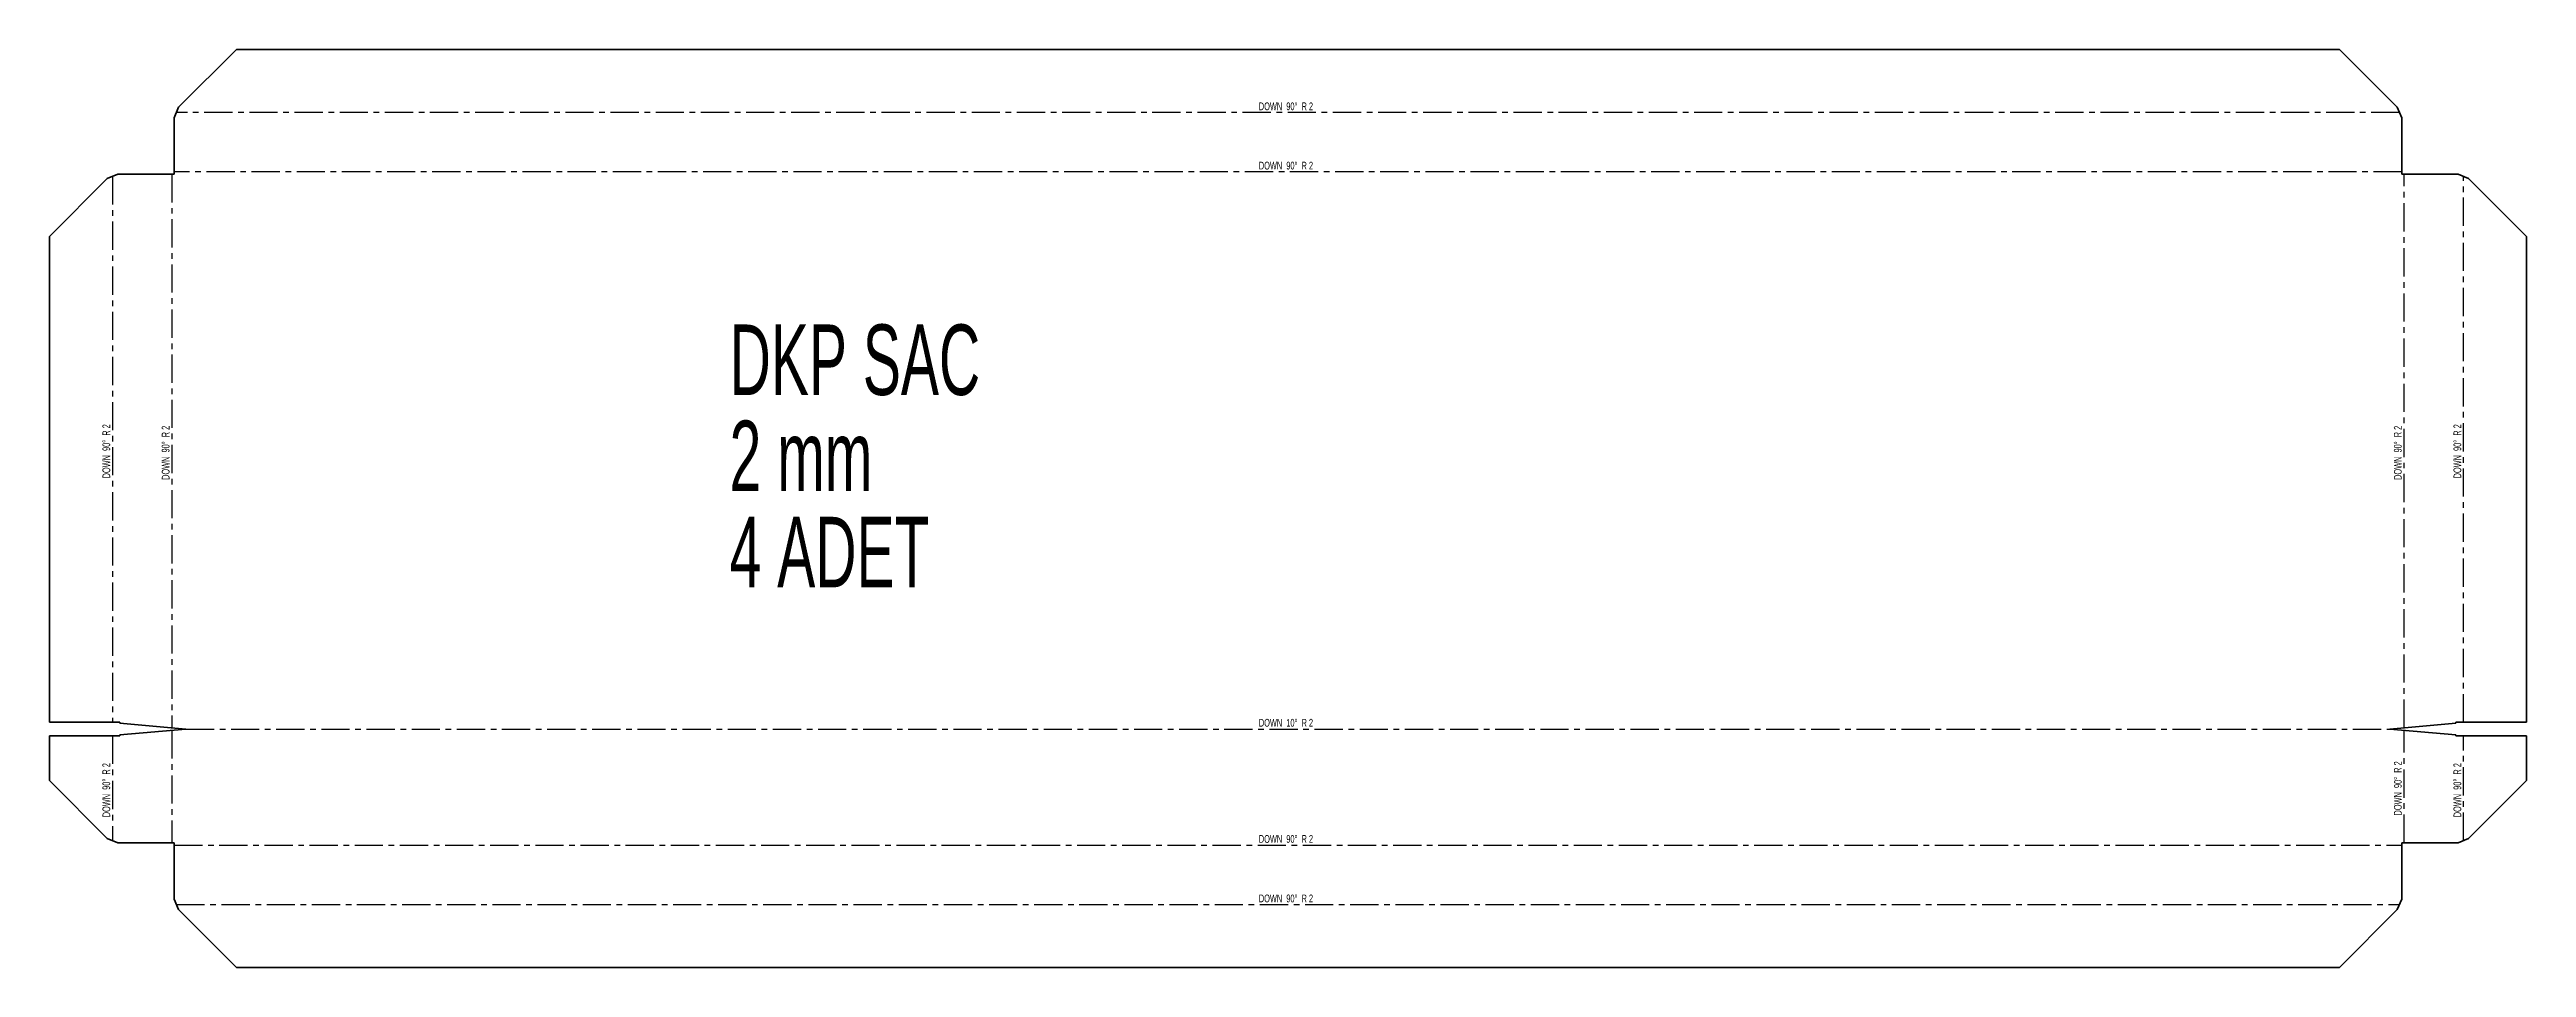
# Model space of a CAD drawing. Header units: millimetres. Extents: x -3180 to -822, y -1119 to 308.
# Drawn here: x -2543 to -1429, y -796 to -382 of the extents above; entities that cross this region are included whole.
import ezdxf

# ---------------------------------------------------------------- set-up
doc = ezdxf.new("R2010")
doc.units = ezdxf.units.MM
doc.linetypes.add('CENTERX2', pattern=[20.32, 12.7, -2.54, 2.54, -2.54])
doc.styles.add('SLDTEXTSTYLE0', font='TXT', dxfattribs={"width": 0.605})
doc.styles.add('SLDTEXTSTYLE1', font='TXT', dxfattribs={"width": 0.5675})

msp = doc.modelspace()

# ---------------------------------------------------------------- texts
at = {"color": 7, "linetype": 'Continuous', "lineweight": 0, "char_height": 3.5, "attachment_point": 2, "style": 'SLDTEXTSTYLE1'}
for s, insert in [('DOWN  90°  R 2', (-1986.9, -406)), ('DOWN  90°  R 2', (-1986.9, -432.7)), ('DOWN  10°  R 2', (-1986.9, -683.6)), ('DOWN  90°  R 2', (-1986.9, -735.9)), ('DOWN  90°  R 2', (-1986.9, -762.7))]:
    msp.add_mtext(s, dxfattribs=dict(at, insert=insert))
at = {"color": 7, "linetype": 'Continuous', "lineweight": 0, "char_height": 3.5, "attachment_point": 2, "rotation": 90, "style": 'SLDTEXTSTYLE1'}
for insert in [(-2519.6, -563.1), (-2492.9, -563.8), (-1488.2, -563.8), (-1461.4, -563.1), (-2519.6, -715.7), (-1488.2, -714.9), (-1461.4, -715.7)]:
    msp.add_mtext('DOWN  90°  R 2', dxfattribs=dict(at, insert=insert))

# ---------------------------------------------------------------- blocks, each defined once
blk = doc.blocks.new('SW_NOTE_0')
at = {"color": 0, "linetype": 'Continuous', "lineweight": 0, "char_height": 31.75, "attachment_point": 1, "style": 'SLDTEXTSTYLE0'}
for s, insert in [('DKP SAC', (0, 40.9)), ('2 mm', (0, -2.4)), ('4 ADET', (0, -45.7))]:
    blk.add_mtext(s, dxfattribs=dict(at, insert=insert))

# ---------------------------------------------------------------- linework, layer by layer
at = {"color": 7, "linetype": 'Continuous', "lineweight": 35}
for p, q in [((-2485.3, -408.2), (-2459.3, -382.2)), ((-1512.7, -382.2), (-2459.3, -382.2)), ((-1512.7, -382.2), (-1486.7, -408.2)), ((-2487.3, -412.9), (-2485.3, -408.2)), ((-1486.7, -408.2), (-1484.7, -412.9)), ((-2487.3, -412.9), (-2487.3, -438.3)), ((-1484.7, -438.3), (-1484.7, -412.9)), ((-2543.4, -466.3), (-2517.4, -440.3)), ((-2517.4, -440.3), (-2512.7, -438.3)), ((-2487.3, -438.3), (-2512.7, -438.3)), ((-1459.3, -438.3), (-1484.7, -438.3)), ((-1459.3, -438.3), (-1454.6, -440.3)), ((-1454.6, -440.3), (-1428.6, -466.3)), ((-2543.4, -466.3), (-2543.4, -685.1)), ((-1428.6, -685.1), (-1428.6, -466.3)), ((-2543.4, -685.1), (-2511.7, -685.1)), ((-2543.4, -691.2), (-2543.4, -711.4)), ((-2511.7, -691.2), (-2543.4, -691.2)), ((-2511.7, -685.6), (-2511.7, -685.1)), ((-2482, -688.2), (-2511.7, -685.6)), ((-2511.7, -690.8), (-2482, -688.2)), ((-2511.7, -691.2), (-2511.7, -690.8)), ((-1460.3, -685.6), (-1490, -688.2)), ((-1490, -688.2), (-1460.3, -690.8)), ((-1460.3, -685.1), (-1428.6, -685.1)), ((-1460.3, -685.1), (-1460.3, -685.6)), ((-1460.3, -690.8), (-1460.3, -691.2)), ((-1428.6, -691.2), (-1460.3, -691.2)), ((-1428.6, -711.4), (-1428.6, -691.2)), ((-2517.4, -737.4), (-2543.4, -711.4)), ((-1428.6, -711.4), (-1454.6, -737.4)), ((-2512.7, -739.4), (-2517.4, -737.4)), ((-2512.7, -739.4), (-2487.3, -739.4)), ((-2487.3, -739.4), (-2487.3, -764.8)), ((-1484.7, -739.4), (-1459.3, -739.4)), ((-1484.7, -764.8), (-1484.7, -739.4)), ((-1454.6, -737.4), (-1459.3, -739.4)), ((-2485.3, -769.5), (-2487.3, -764.8)), ((-1484.7, -764.8), (-1486.7, -769.5)), ((-2459.3, -795.5), (-2485.3, -769.5)), ((-1486.7, -769.5), (-1512.7, -795.5)), ((-2459.3, -795.5), (-1512.7, -795.5))]:
    msp.add_line(p, q, dxfattribs=at)
at = {"color": 7, "linetype": 'CENTERX2'}
for p, q in [((-1485.7, -410.5), (-2486.3, -410.5)), ((-2515, -439.3), (-2515, -685.1)), ((-2488.3, -438.3), (-2488.3, -687.6)), ((-1484.7, -437.2), (-2487.3, -437.2)), ((-1483.6, -687.6), (-1483.6, -438.3)), ((-1456.9, -685.1), (-1456.9, -439.3)), ((-2515, -691.2), (-2515, -738.4)), ((-2488.3, -688.7), (-2488.3, -739.4)), ((-2482, -688.2), (-1490, -688.2)), ((-1483.6, -739.4), (-1483.6, -688.7)), ((-1456.9, -738.4), (-1456.9, -691.2)), ((-2487.3, -740.5), (-1484.7, -740.5)), ((-2486.3, -767.2), (-1485.7, -767.2))]:
    msp.add_line(p, q, dxfattribs=at)

# ---------------------------------------------------------------- block references
at = {"color": 7, "linetype": 'Continuous', "lineweight": 0}
msp.add_blockref('SW_NOTE_0', (-2237.3, -546.9), dxfattribs=at)

msp.set_redraw_order([(e.dxf.handle, doc.entitydb.next_handle()) for e in msp.query("TEXT MTEXT ATTDEF DIMENSION ARC_DIMENSION")])  # texts and dimensions are drawn at this point

doc.saveas('drawing.dxf')
